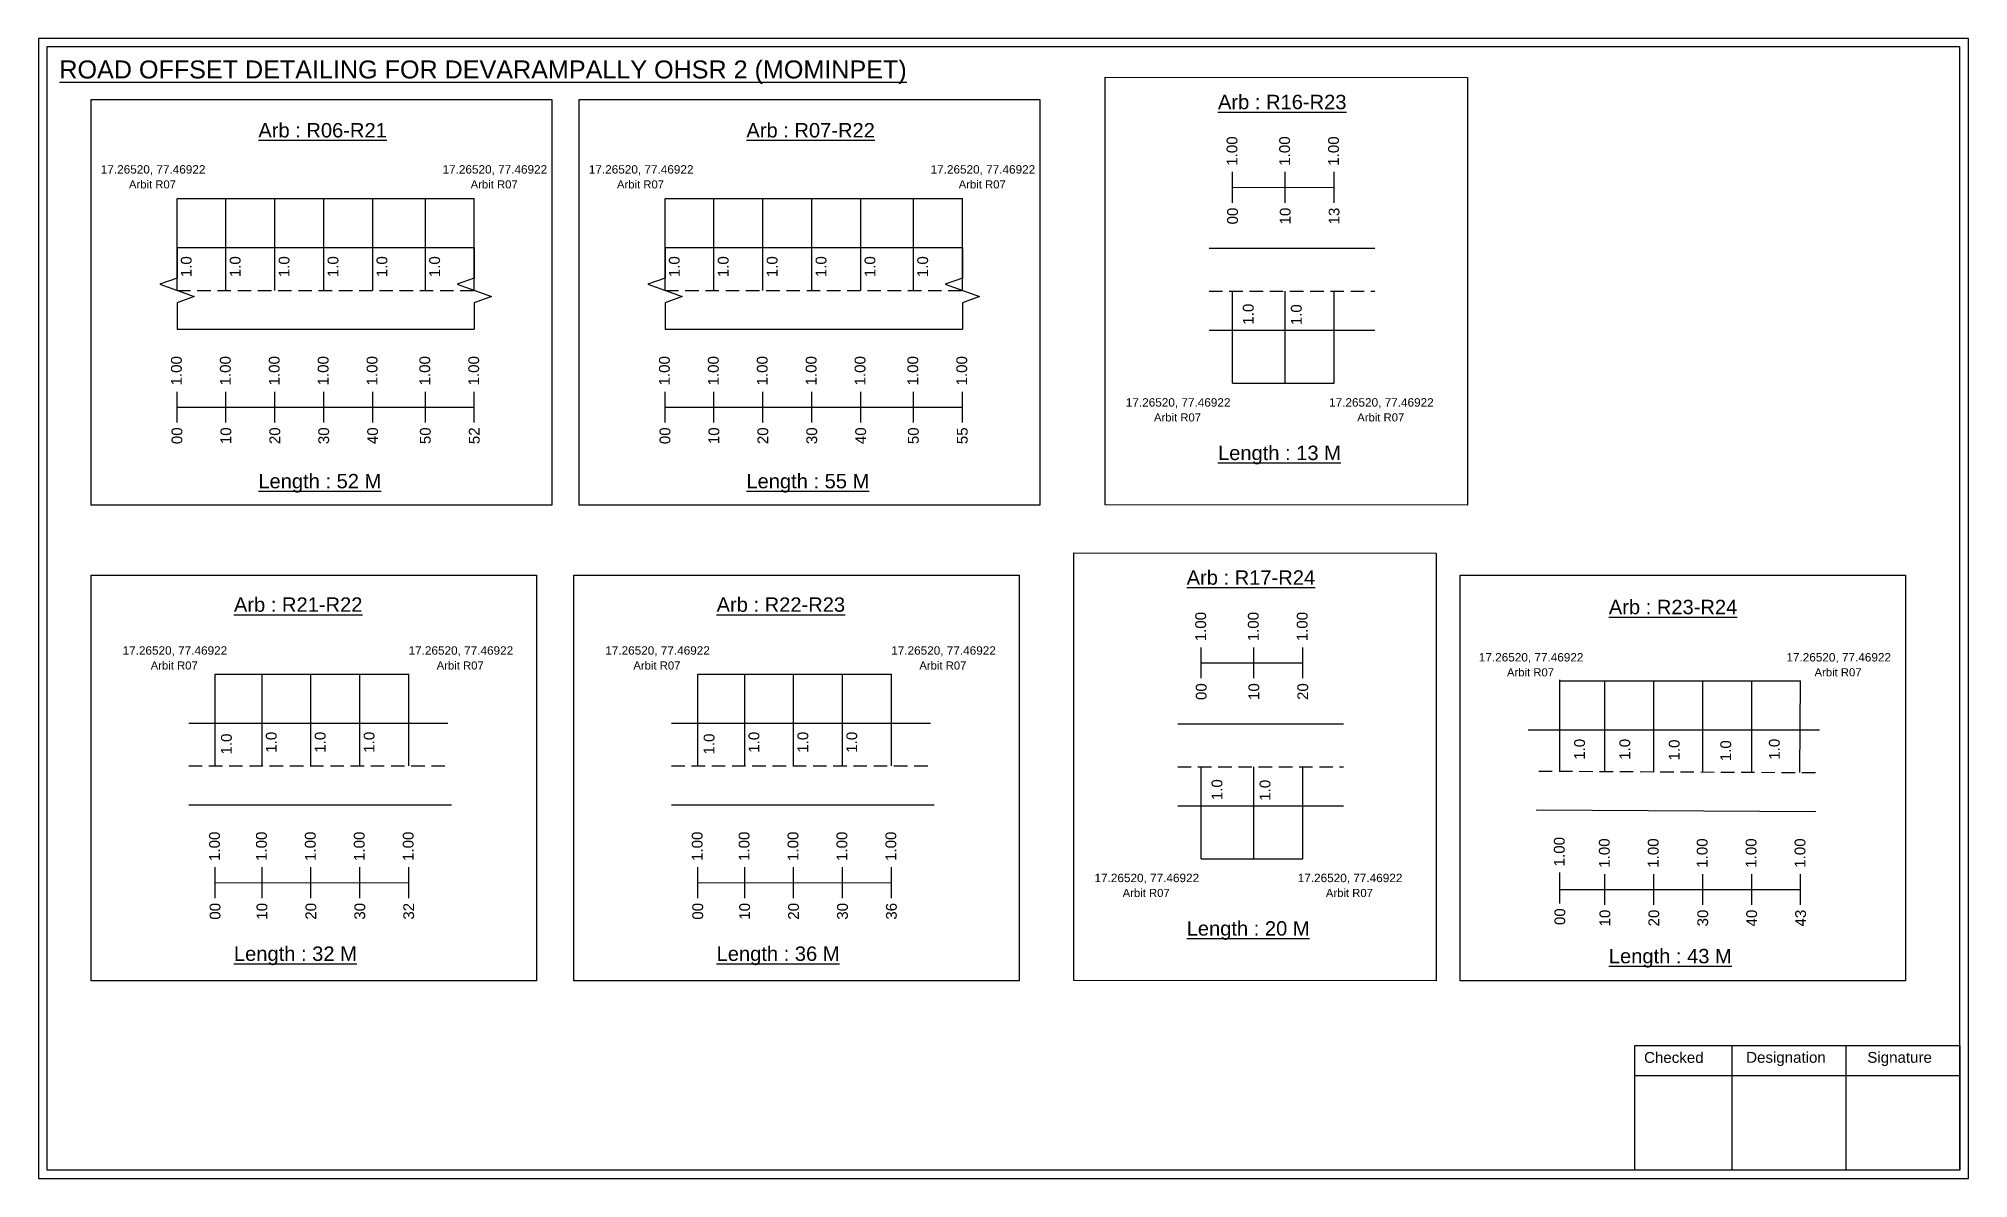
# Model space of a CAD drawing. Header units: inches. Extents: x 264 to 4896, y 229 to 3306.
# Drawn here: x 3043 to 3580, y 229 to 545 of the extents above; entities that cross this region are included whole.
import ezdxf

# ---------------------------------------------------------------- set-up
doc = ezdxf.new("R2010")
doc.units = ezdxf.units.IN
doc.header["$MEASUREMENT"] = 0
doc.linetypes.add('DASHED2', pattern=[0.375, 0.25, -0.125])
doc.layers.add('PDF_Geometry', color=7, linetype='Continuous')
doc.layers.add('PDF_Text', color=5, linetype='Continuous')
doc.styles.add('PDF Arial', font='arial.ttf')
doc.styles.get("Standard").update_dxf_attribs({"font": 'arial.ttf'})

msp = doc.modelspace()

# ---------------------------------------------------------------- texts
at = {"color": 242, "true_color": 0xcd2027}
for s, height, p in [('%%UROAD OFFSET DETAILING FOR DEVARAMPALLY OHSR 2 (MOMINPET)', 5, (3049.08, 534.4)), ('%%UArb : R16-R23', 4, (3371.17, 525.86)), ('%%UArb : R06-R21', 4, (3104.4, 518.01)), ('%%UArb : R07-R22', 4, (3240.07, 518.01)), ('%%ULength : 13 M', 4, (3371.17, 428.36)), ('%%ULength : 52 M', 4, (3104.4, 420.51)), ('%%ULength : 55 M', 4, (3240.07, 420.51)), ('%%UArb : R17-R24', 4, (3362.46, 393.72)), ('%%UArb : R21-R22', 4, (3097.61, 386.2)), ('%%UArb : R22-R23', 4, (3231.79, 386.2)), ('%%UArb : R23-R24', 4, (3479.82, 385.53)), ('%%ULength : 20 M', 4, (3362.46, 296.22)), ('%%ULength : 32 M', 4, (3097.61, 289.2)), ('%%ULength : 36 M', 4, (3231.79, 289.2)), ('%%ULength : 43 M', 4, (3479.82, 288.53))]:
    msp.add_text(s, height=height, dxfattribs=at).set_placement(p)
at = {"color": 217, "true_color": 0x93278f}
for s, p in [('1.00', (3376.56, 510.15)), ('1.00', (3391.19, 510.15)), ('1.00', (3404.79, 510.15)), ('00', (3376.71, 493.83)), ('10', (3391.34, 493.83)), ('13', (3404.94, 493.83)), ('1.00', (3083.11, 449.1)), ('1.00', (3096.71, 449.1)), ('1.00', (3110.31, 449.1)), ('1.00', (3123.91, 449.1)), ('1.00', (3137.51, 449.1)), ('1.00', (3152.16, 449.1)), ('1.00', (3165.76, 449.1)), ('1.00', (3218.77, 449.1)), ('1.00', (3232.37, 449.1)), ('1.00', (3245.97, 449.1)), ('1.00', (3259.57, 449.1)), ('1.00', (3273.17, 449.1)), ('1.00', (3287.83, 449.1)), ('1.00', (3301.43, 449.1)), ('00', (3083.26, 432.78)), ('10', (3096.86, 432.78)), ('20', (3110.46, 432.78)), ('30', (3124.06, 432.78)), ('40', (3137.66, 432.78)), ('50', (3152.31, 432.78)), ('52', (3165.91, 432.78)), ('00', (3218.93, 432.78)), ('10', (3232.53, 432.78)), ('20', (3246.13, 432.78)), ('30', (3259.73, 432.78)), ('40', (3273.33, 432.78)), ('50', (3287.98, 432.78)), ('55', (3301.58, 432.78)), ('1.00', (3367.85, 378.01)), ('1.00', (3382.48, 378.01)), ('1.00', (3396.08, 378.01)), ('00', (3368, 361.69)), ('10', (3382.63, 361.69)), ('20', (3396.23, 361.69)), ('1.00', (3093.7, 316.96)), ('1.00', (3106.74, 316.96)), ('1.00', (3120.34, 316.96)), ('1.00', (3133.94, 316.96)), ('1.00', (3147.54, 316.96)), ('1.00', (3227.88, 316.96)), ('1.00', (3240.92, 316.96)), ('1.00', (3254.52, 316.96)), ('1.00', (3268.12, 316.96)), ('1.00', (3281.72, 316.96)), ('1.00', (3467.54, 315.47)), ('1.00', (3480.06, 315.08)), ('1.00', (3493.66, 315.08)), ('1.00', (3507.26, 315.08)), ('1.00', (3520.86, 315.08)), ('1.00', (3534.46, 315.08)), ('00', (3093.85, 300.64)), ('10', (3106.89, 300.64)), ('20', (3120.49, 300.64)), ('30', (3134.09, 300.64)), ('32', (3147.69, 300.64)), ('00', (3228.03, 300.64)), ('10', (3241.07, 300.64)), ('20', (3254.67, 300.64)), ('30', (3268.27, 300.64)), ('36', (3281.87, 300.64)), ('00', (3467.69, 299.15)), ('10', (3480.22, 298.76)), ('20', (3493.82, 298.76)), ('30', (3507.42, 298.76)), ('40', (3521.02, 298.76)), ('43', (3534.62, 298.76))]:
    msp.add_text(s, height=3, rotation=90, dxfattribs=at).set_placement(p)
at = {"color": 5}
for s, height, p in [('17.26520, 77.46922', 2.34, (3060.6, 507.96)), ('17.26520, 77.46922', 2.34, (3155.6, 507.96)), ('17.26520, 77.46922', 2.34, (3196.27, 507.96)), ('17.26520, 77.46922', 2.34, (3291.27, 507.96)), ('Arbit R07', 2.246, (3068.42, 503.84)), ('Arbit R07', 2.246, (3163.42, 503.84)), ('Arbit R07', 2.246, (3204.09, 503.84)), ('Arbit R07', 2.246, (3299.09, 503.84)), ('17.26520, 77.46922', 2.34, (3345.55, 443.21)), ('17.26520, 77.46922', 2.34, (3402.05, 443.21)), ('Arbit R07', 2.246, (3353.37, 439.09)), ('Arbit R07', 2.246, (3409.87, 439.09)), ('17.26520, 77.46922', 2.34, (3066.65, 374.28)), ('17.26520, 77.46922', 2.34, (3146.15, 374.28)), ('17.26520, 77.46922', 2.34, (3200.83, 374.28)), ('17.26520, 77.46922', 2.34, (3280.33, 374.28)), ('Arbit R07', 2.246, (3074.47, 370.16)), ('Arbit R07', 2.246, (3153.97, 370.16)), ('Arbit R07', 2.246, (3208.65, 370.16)), ('Arbit R07', 2.246, (3288.15, 370.16)), ('17.26520, 77.46922', 2.34, (3443.68, 372.39)), ('Arbit R07', 2.246, (3451.5, 368.26)), ('17.26520, 77.46922', 2.34, (3529.18, 372.39)), ('Arbit R07', 2.246, (3537, 368.26)), ('17.26520, 77.46922', 2.34, (3336.84, 311.08)), ('17.26520, 77.46922', 2.34, (3393.34, 311.08)), ('Arbit R07', 2.246, (3344.66, 306.95)), ('Arbit R07', 2.246, (3401.16, 306.95))]:
    msp.add_text(s, height=height, dxfattribs=at).set_placement(p)
for p in [(3085.85, 479.18), (3099.45, 479.18), (3113.05, 479.18), (3126.65, 479.18), (3140.25, 479.18), (3154.9, 479.18), (3221.52, 479.18), (3235.12, 479.18), (3248.72, 479.18), (3262.32, 479.18), (3275.92, 479.18), (3290.57, 479.18), (3381.08, 465.99), (3394.44, 465.83), (3097.01, 346.54), (3109.48, 347.04), (3123.08, 347.04), (3136.68, 347.04), (3231.19, 346.54), (3243.66, 347.04), (3257.26, 347.04), (3270.86, 347.04), (3473.18, 345.07), (3485.75, 345.07), (3499.49, 344.88), (3513.81, 344.68), (3527.32, 345.1), (3372.38, 333.85), (3385.73, 333.7)]:
    msp.add_text('1.0', height=3, rotation=90).set_placement(p)
at = {"layer": 'PDF_Text', "color": 7, "attachment_point": 7, "style": 'PDF Arial'}
for s, insert, char_height in [('Checked', (3489.62, 260.81), 3.001), ('Designation', (3518, 259.98), 3.0006), ('Signature', (3551.68, 259.98), 3.001)]:
    msp.add_mtext(s, dxfattribs=dict(at, insert=insert, char_height=char_height))

# ---------------------------------------------------------------- linework, layer by layer
at = {"color": 217, "true_color": 0x93278f}
for p, q in [((3375.23, 499.86), (3375.23, 508.42)), ((3389.86, 499.86), (3389.86, 508.42)), ((3403.46, 499.86), (3403.46, 508.42)), ((3375.23, 504.14), (3403.46, 504.15)), ((3081.78, 438.8), (3081.78, 447.36)), ((3095.38, 438.8), (3095.38, 447.36)), ((3108.98, 438.8), (3108.98, 447.36)), ((3122.58, 438.8), (3122.58, 447.36)), ((3136.18, 438.8), (3136.18, 447.36)), ((3150.83, 438.81), (3150.83, 447.36)), ((3164.43, 438.81), (3164.43, 447.36)), ((3217.45, 438.8), (3217.45, 447.36)), ((3231.05, 438.8), (3231.05, 447.36)), ((3244.65, 438.8), (3244.65, 447.36)), ((3258.25, 438.8), (3258.25, 447.36)), ((3271.85, 438.8), (3271.85, 447.36)), ((3286.5, 438.81), (3286.5, 447.36)), ((3300.1, 438.81), (3300.1, 447.36)), ((3081.78, 443.07), (3164.43, 443.08)), ((3217.45, 443.07), (3300.1, 443.08)), ((3366.53, 367.72), (3366.53, 376.28)), ((3381.15, 367.72), (3381.15, 376.28)), ((3394.75, 367.72), (3394.75, 376.28)), ((3366.53, 372), (3394.75, 372.01)), ((3092.38, 306.66), (3092.38, 315.22)), ((3105.41, 306.66), (3105.41, 315.22)), ((3119.01, 306.66), (3119.01, 315.22)), ((3132.61, 306.66), (3132.61, 315.22)), ((3146.21, 306.66), (3146.21, 315.22)), ((3226.56, 306.66), (3226.56, 315.22)), ((3239.59, 306.66), (3239.59, 315.22)), ((3253.19, 306.66), (3253.19, 315.22)), ((3266.79, 306.66), (3266.79, 315.22)), ((3280.39, 306.66), (3280.39, 315.22)), ((3466.22, 305.17), (3466.22, 313.73)), ((3478.74, 304.79), (3478.74, 313.34)), ((3492.34, 304.79), (3492.34, 313.34)), ((3505.94, 304.79), (3505.94, 313.34)), ((3519.54, 304.79), (3519.54, 313.34)), ((3533.14, 304.79), (3533.14, 313.34)), ((3092.38, 310.93), (3146.21, 310.94)), ((3226.56, 310.93), (3280.39, 310.94)), ((3466.22, 309.06), (3533.14, 309.07))]:
    msp.add_line(p, q, dxfattribs=at)
at = {"color": 5}
for p, q in [((3081.78, 501.04), (3164.43, 501.04)), ((3217.45, 501.04), (3300.1, 501.04)), ((3375.23, 449.72), (3403.46, 449.72)), ((3092.38, 368.9), (3146.21, 368.9)), ((3226.56, 368.9), (3280.39, 368.9)), ((3466.22, 367.02), (3533.14, 367.02)), ((3366.53, 317.58), (3394.75, 317.58))]:
    msp.add_line(p, q, dxfattribs=at)
for p, q in [((3081.78, 475.5), (3081.78, 501.04)), ((3095.38, 475.5), (3095.38, 501.04)), ((3108.98, 475.5), (3108.98, 501.04)), ((3122.58, 475.5), (3122.58, 501.04)), ((3136.18, 475.5), (3136.18, 501.04)), ((3150.83, 475.51), (3150.83, 501.04)), ((3164.43, 475.51), (3164.43, 501.04)), ((3217.45, 475.5), (3217.45, 501.04)), ((3231.05, 475.5), (3231.05, 501.04)), ((3244.65, 475.5), (3244.65, 501.04)), ((3258.25, 475.5), (3258.25, 501.04)), ((3271.85, 475.5), (3271.85, 501.04)), ((3286.5, 475.51), (3286.5, 501.04)), ((3300.1, 475.51), (3300.1, 501.04)), ((3081.78, 487.39), (3164.43, 487.39)), ((3217.45, 487.39), (3300.1, 487.39)), ((3414.76, 487.14), (3368.68, 487.14)), ((3375.23, 449.72), (3375.23, 475.25)), ((3389.86, 449.72), (3389.86, 475.25)), ((3403.46, 449.72), (3403.46, 475.25)), ((3081.78, 464.7), (3164.43, 464.7)), ((3217.45, 464.7), (3300.1, 464.7)), ((3368.68, 464.45), (3400.79, 464.45)), ((3400.79, 464.45), (3414.76, 464.45)), ((3092.38, 343.36), (3092.38, 368.9)), ((3105.41, 343.36), (3105.41, 368.9)), ((3119.01, 343.36), (3119.01, 368.9)), ((3132.61, 343.36), (3132.61, 368.9)), ((3146.21, 343.36), (3146.21, 368.9)), ((3226.56, 343.36), (3226.56, 368.9)), ((3239.59, 343.36), (3239.59, 368.9)), ((3253.19, 343.36), (3253.19, 368.9)), ((3266.79, 343.36), (3266.79, 368.9)), ((3280.39, 343.36), (3280.39, 368.9)), ((3466.22, 341.79), (3466.22, 367.32)), ((3478.74, 341.74), (3478.74, 367.02)), ((3492.34, 341.68), (3492.34, 367.02)), ((3505.94, 341.74), (3505.94, 367.02)), ((3519.54, 341.49), (3519.54, 367.02)), ((3532.91, 341.52), (3533.14, 367.02)), ((3085.03, 355.25), (3157.07, 355.25)), ((3219.21, 355.25), (3291.24, 355.25)), ((3406.05, 355), (3359.97, 355)), ((3538.39, 353.35), (3457.43, 353.35)), ((3366.53, 317.58), (3366.53, 343.11)), ((3381.15, 317.58), (3381.15, 343.11)), ((3394.75, 317.58), (3394.75, 343.11)), ((3085.03, 332.56), (3158.07, 332.56)), ((3219.21, 332.56), (3292.24, 332.56)), ((3359.97, 332.31), (3392.08, 332.31)), ((3392.08, 332.31), (3406.05, 332.31)), ((3459.64, 331.14), (3537.37, 330.71))]:
    msp.add_line(p, q)
at = {"linetype": 'DASHED2', "ltscale": 15}
for p, q in [((3081.78, 475.51), (3164.43, 475.51)), ((3217.45, 475.51), (3300.1, 475.51)), ((3368.68, 475.25), (3414.76, 475.25)), ((3085.03, 343.36), (3157.57, 343.36)), ((3219.21, 343.36), (3291.74, 343.36)), ((3359.97, 343.11), (3406.05, 343.11)), ((3460.36, 341.93), (3538.64, 341.52))]:
    msp.add_line(p, q, dxfattribs=at)
for points in [[(3339.8, 534.75), (3440.53, 534.66), (3440.53, 415.84), (3339.8, 415.93)], [(3057.91, 528.52), (3186.01, 528.52), (3186.01, 415.84), (3057.91, 415.84)], [(3193.58, 528.52), (3321.68, 528.52), (3321.68, 415.84), (3193.58, 415.84)], [(3331.09, 402.61), (3431.83, 402.52), (3431.83, 283.7), (3331.09, 283.79)], [(3057.91, 396.38), (3181.72, 396.38), (3181.72, 283.7), (3057.91, 283.7)], [(3192.09, 396.38), (3315.9, 396.38), (3315.9, 283.7), (3192.09, 283.7)], [(3438.51, 396.38), (3562.32, 396.38), (3562.32, 283.7), (3438.51, 283.7)]]:
    msp.add_lwpolyline(points, close=True)
at = {"linetype": 'Continuous'}
for points in [[(3081.78, 487.39), (3081.78, 478.95), (3077.04, 477.23), (3086.52, 473.78), (3081.78, 472.05), (3081.78, 464.7)], [(3164.43, 487.39), (3164.43, 478.95), (3159.69, 477.23), (3169.17, 473.78), (3164.43, 472.05), (3164.43, 464.7)], [(3217.45, 487.39), (3217.45, 478.95), (3212.71, 477.23), (3222.19, 473.78), (3217.45, 472.05), (3217.45, 464.7)], [(3300.1, 487.39), (3300.1, 478.95), (3295.36, 477.23), (3304.84, 473.78), (3300.1, 472.05), (3300.1, 464.7)]]:
    msp.add_lwpolyline(points, dxfattribs=at)
at = {"layer": 'PDF_Geometry'}
for points in [[(3043.3, 545.47), (3043.3, 228.76), (3579.78, 228.76), (3579.78, 545.47)], [(3045.63, 543.14), (3045.63, 231.18), (3577.36, 231.18), (3577.36, 543.14)]]:
    msp.add_lwpolyline(points, close=True, dxfattribs=at)
at = {"layer": 'PDF_Geometry', "color": 242, "true_color": 0xcc1f26}
msp.add_lwpolyline([(3577.36, 231.09), (3487.02, 231.09), (3487.02, 265.7), (3577.36, 265.7)], close=True, dxfattribs=at)
for points in [[(3514, 265.7), (3514, 231.09)], [(3545.72, 265.7), (3545.72, 231.09)], [(3487.02, 257.32), (3577.36, 257.32)]]:
    msp.add_lwpolyline(points, dxfattribs=at)

msp.set_redraw_order([(e.dxf.handle, doc.entitydb.next_handle()) for e in msp.query("TEXT MTEXT ATTDEF DIMENSION ARC_DIMENSION")])  # texts and dimensions are drawn at this point

doc.saveas('drawing.dxf')
